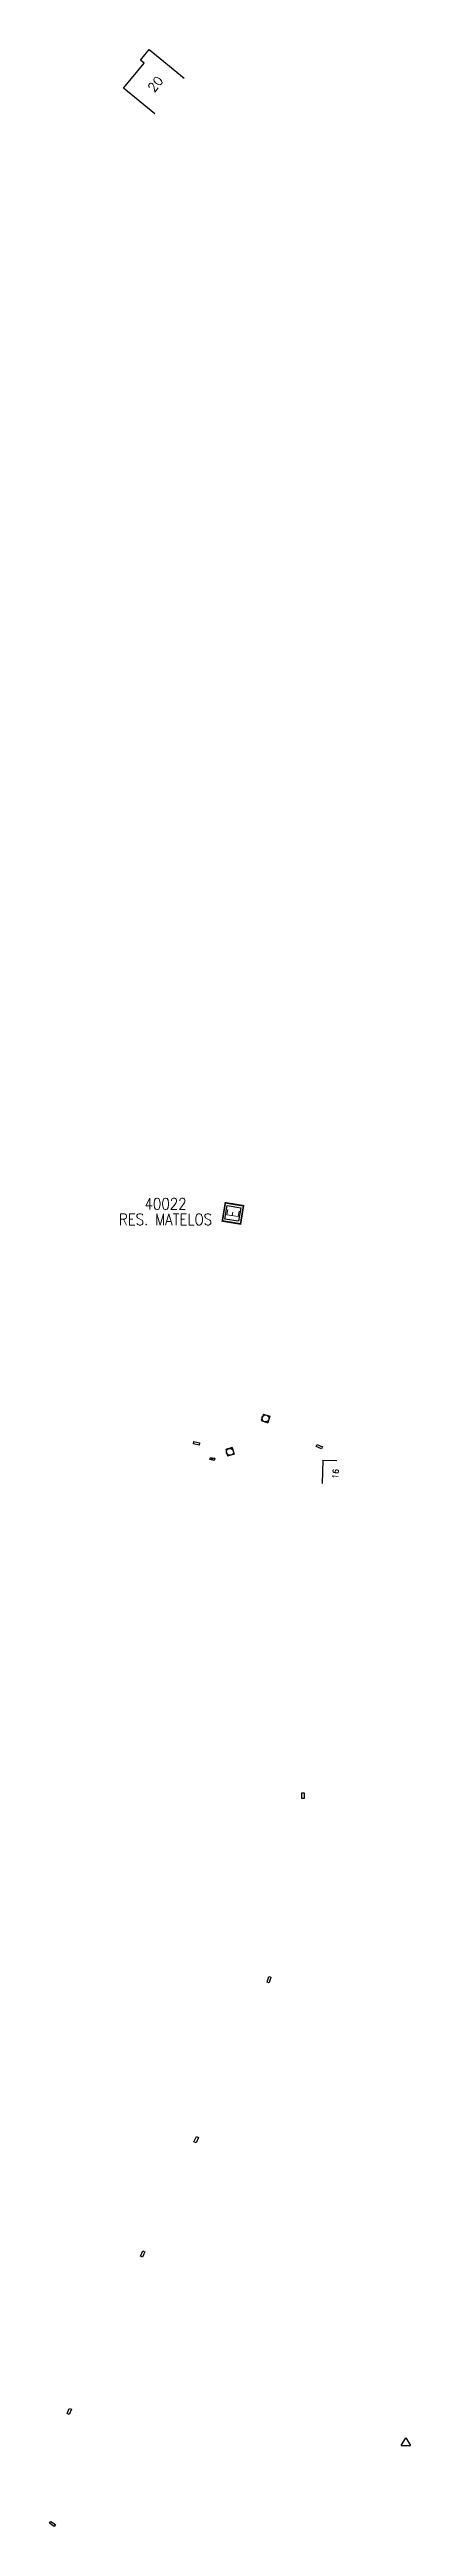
# Model space of a CAD drawing. Header units: millimetres. Extents: x 109000 to 109780, y 147301 to 147889.
# Drawn here: x 109099 to 109177, y 147351 to 147889 of the extents above; entities that cross this region are included whole.
import ezdxf
from ezdxf.enums import TextEntityAlignment as Align

# ---------------------------------------------------------------- set-up
doc = ezdxf.new("R2010")
doc.units = ezdxf.units.MM
doc.header["$MEASUREMENT"] = 0
doc.layers.get('0').update_dxf_attribs({"linetype": 'CONTINUOUS'})
for name, color, linetype in [('B_600', 7, 'CONTINUOUS'), ('BB01', 7, 'CONTINUOUS'), ('BB06', 7, 'CONTINUOUS'), ('BR12', 7, 'CONTINUOUS'), ('BR15', 7, 'CONTINUOUS'), ('M_200', 7, 'CONTINUOUS'), ('W0420', 7, 'CONTINUOUS')]:
    doc.layers.add(name, color=color, linetype=linetype)
doc.styles.add('M_ROMANS', font='ROMANS.shx', dxfattribs={"width": 0.75})
doc.styles.get("Standard").update_dxf_attribs({"font": 'ROMANS.SHX', "width": 0.85})

msp = doc.modelspace()

# ---------------------------------------------------------------- texts
at = {"layer": 'BB06', "color": 252}
msp.add_text('20', height=2, rotation=50.6225, dxfattribs=at).set_placement((109121.64, 147881.83), align=Align.MIDDLE)
msp.add_text('16', height=1.25, rotation=84.3273, dxfattribs=at).set_placement((109161.25, 147578.92))

# ---------------------------------------------------------------- blocks, each defined once
blk = doc.blocks.new('BR1201')
at = {"color": 0, "linetype": 'Continuous'}
for p, q in [((-1, -0.58), (0, 1.15)), ((0, 1.15), (1, -0.58)), ((-1, -0.58), (1, -0.58))]:
    blk.add_line(p, q, dxfattribs=at)
blk = doc.blocks.new('M_200_59')
at = {"layer": 'M_200', "color": 0, "linetype": 'Continuous', "const_width": 0.35, "flags": 128}
blk.add_lwpolyline([(4, 4), (4, 0), (0, 0), (0, 4)], close=True, dxfattribs=at)
at = {"layer": 'M_200', "color": 0, "linetype": 'Continuous'}
blk.add_lwpolyline([(0.5, 3.5), (3.5, 3.5), (3.5, 0.5), (0.5, 0.5)], close=True, dxfattribs=at)
at = {"layer": 'M_200', "insert": (2, 2), "char_height": 2.5, "width": 4, "attachment_point": 5}
blk.add_mtext('E', dxfattribs=at)
at = {"layer": 'M_200', "color": 0, "linetype": 'Continuous', "width": 0.85}
for tag, p in [('NUM', (2, 17.06)), ('NOM', (2, 10.65))]:
    blk.add_attdef(tag, text='', height=4, dxfattribs=at).set_placement(p, align=Align.MIDDLE)
at = {"layer": 'M_200', "color": 0, "linetype": 'Continuous', "style": 'M_ROMANS', "width": 0.75, "flags": 3}
for tag, p in [('DEF_COUP', (1.87, -5.49)), ('DEF_LEG', (1.87, -2.99)), ('DEF_TYPE', (1.87, -7.99))]:
    blk.add_attdef(tag, text='', height=1.2, dxfattribs=at).set_placement(p, align=Align.MIDDLE)
blk = doc.blocks.new('T420')
for p, q in [((0.75, 0.75), (-0.75, 0.75)), ((-0.75, 0.75), (-0.75, -0.75)), ((0.75, 0.75), (0.75, -0.75)), ((0.75, -0.75), (-0.75, -0.75))]:
    blk.add_line(p, q)
blk.add_ellipse((0, 0), major_axis=(-0.53, 0.53), ratio=1, start_param=3.926991, end_param=10.210176)
blk = doc.blocks.new('BR1501')
at = {"color": 0, "linetype": 'Continuous'}
blk.add_lwpolyline([(0.3, -0.15), (-0.3, -0.15), (-0.3, 0.15), (0.3, 0.15)], close=True, dxfattribs=at)
for points in [[(-0.1, 0.15), (-0.1, -0.15)], [(0.1, -0.15), (0.1, 0.15)]]:
    blk.add_lwpolyline(points, dxfattribs=at)

# ---------------------------------------------------------------- linework, layer by layer
at = {"layer": 'B_600', "linetype": 'Continuous'}
for points in [[(109131.22, 147586.8), (109131.11, 147586.31), (109129.89, 147586.59), (109130, 147587.08), (109131.22, 147586.8)], [(109157.89, 147585.92), (109157.68, 147585.47), (109156.54, 147586), (109156.76, 147586.45), (109157.89, 147585.92)], [(109153.91, 147509.53), (109153.41, 147509.53), (109153.43, 147510.78), (109153.93, 147510.78), (109153.91, 147509.53)], [(109146.37, 147469.55), (109145.89, 147469.69), (109146.24, 147470.89), (109146.72, 147470.75), (109146.37, 147469.55)], [(109130.46, 147434.8), (109130.01, 147435), (109130.54, 147436.14), (109130.99, 147435.92), (109130.46, 147434.8)], [(109118.86, 147409.95), (109118.4, 147410.17), (109118.93, 147411.3), (109119.38, 147411.09), (109118.86, 147409.95)], [(109102.92, 147375.78), (109102.46, 147375.98), (109102.96, 147377.13), (109103.42, 147376.92), (109102.92, 147375.78)], [(109099.98, 147351.89), (109099.7, 147351.48), (109098.67, 147352.19), (109098.95, 147352.59), (109099.98, 147351.89)]]:
    msp.add_lwpolyline(points, dxfattribs=at)
at = {"layer": 'BB01', "color": 252}
for q in [(109157.87, 147577.92), (109161.01, 147582.94)]:
    msp.add_line((109158.01, 147583.02), q, dxfattribs=at)
at = {"layer": 'BB01', "color": 252, "flags": 128}
msp.add_lwpolyline([(109121.55, 147875.37), (109114.74, 147880.96), (109119.18, 147886.37), (109118.41, 147887), (109120.31, 147889.32), (109127.89, 147883.1)], dxfattribs=at)

# ---------------------------------------------------------------- block references
at = {"layer": 'BR12', "color": 252}
msp.add_blockref('BR1201', (109176, 147369.61), dxfattribs=at)
at = {"layer": 'BR15', "xscale": 1.600000000000243, "yscale": 1.600000000005601, "zscale": 1.600000000000243, "rotation": 347.2440084832746}
msp.add_blockref('BR1501', (109133.99, 147583.29), dxfattribs=at)
at = {"layer": 'M_200'}
ref = msp.add_blockref('M_200_59', (109140.12, 147634.31), dxfattribs=dict(at, rotation=80.70291309856827))
ref.add_attrib('NUM', '40022', dxfattribs={"color": 0, "linetype": 'Continuous', "height": 2.5, "width": 0.85}).set_placement((109123.84, 147638.68), align=Align.MIDDLE)
ref.add_attrib('NOM', 'RES. MATELOS', dxfattribs={"color": 0, "linetype": 'Continuous', "height": 2.5, "width": 0.85}).set_placement((109123.84, 147635.29), align=Align.MIDDLE)
at = {"layer": 'W0420'}
for p, rotation in [((109145.55, 147592.08), 70.80673263414756), ((109137.83, 147584.84), 16.17030458755016)]:
    msp.add_blockref('T420', p, dxfattribs=dict(at, rotation=rotation))

msp.set_redraw_order([(e.dxf.handle, doc.entitydb.next_handle()) for e in msp.query("TEXT MTEXT ATTDEF DIMENSION ARC_DIMENSION")])  # texts and dimensions are drawn at this point

doc.saveas('drawing.dxf')
